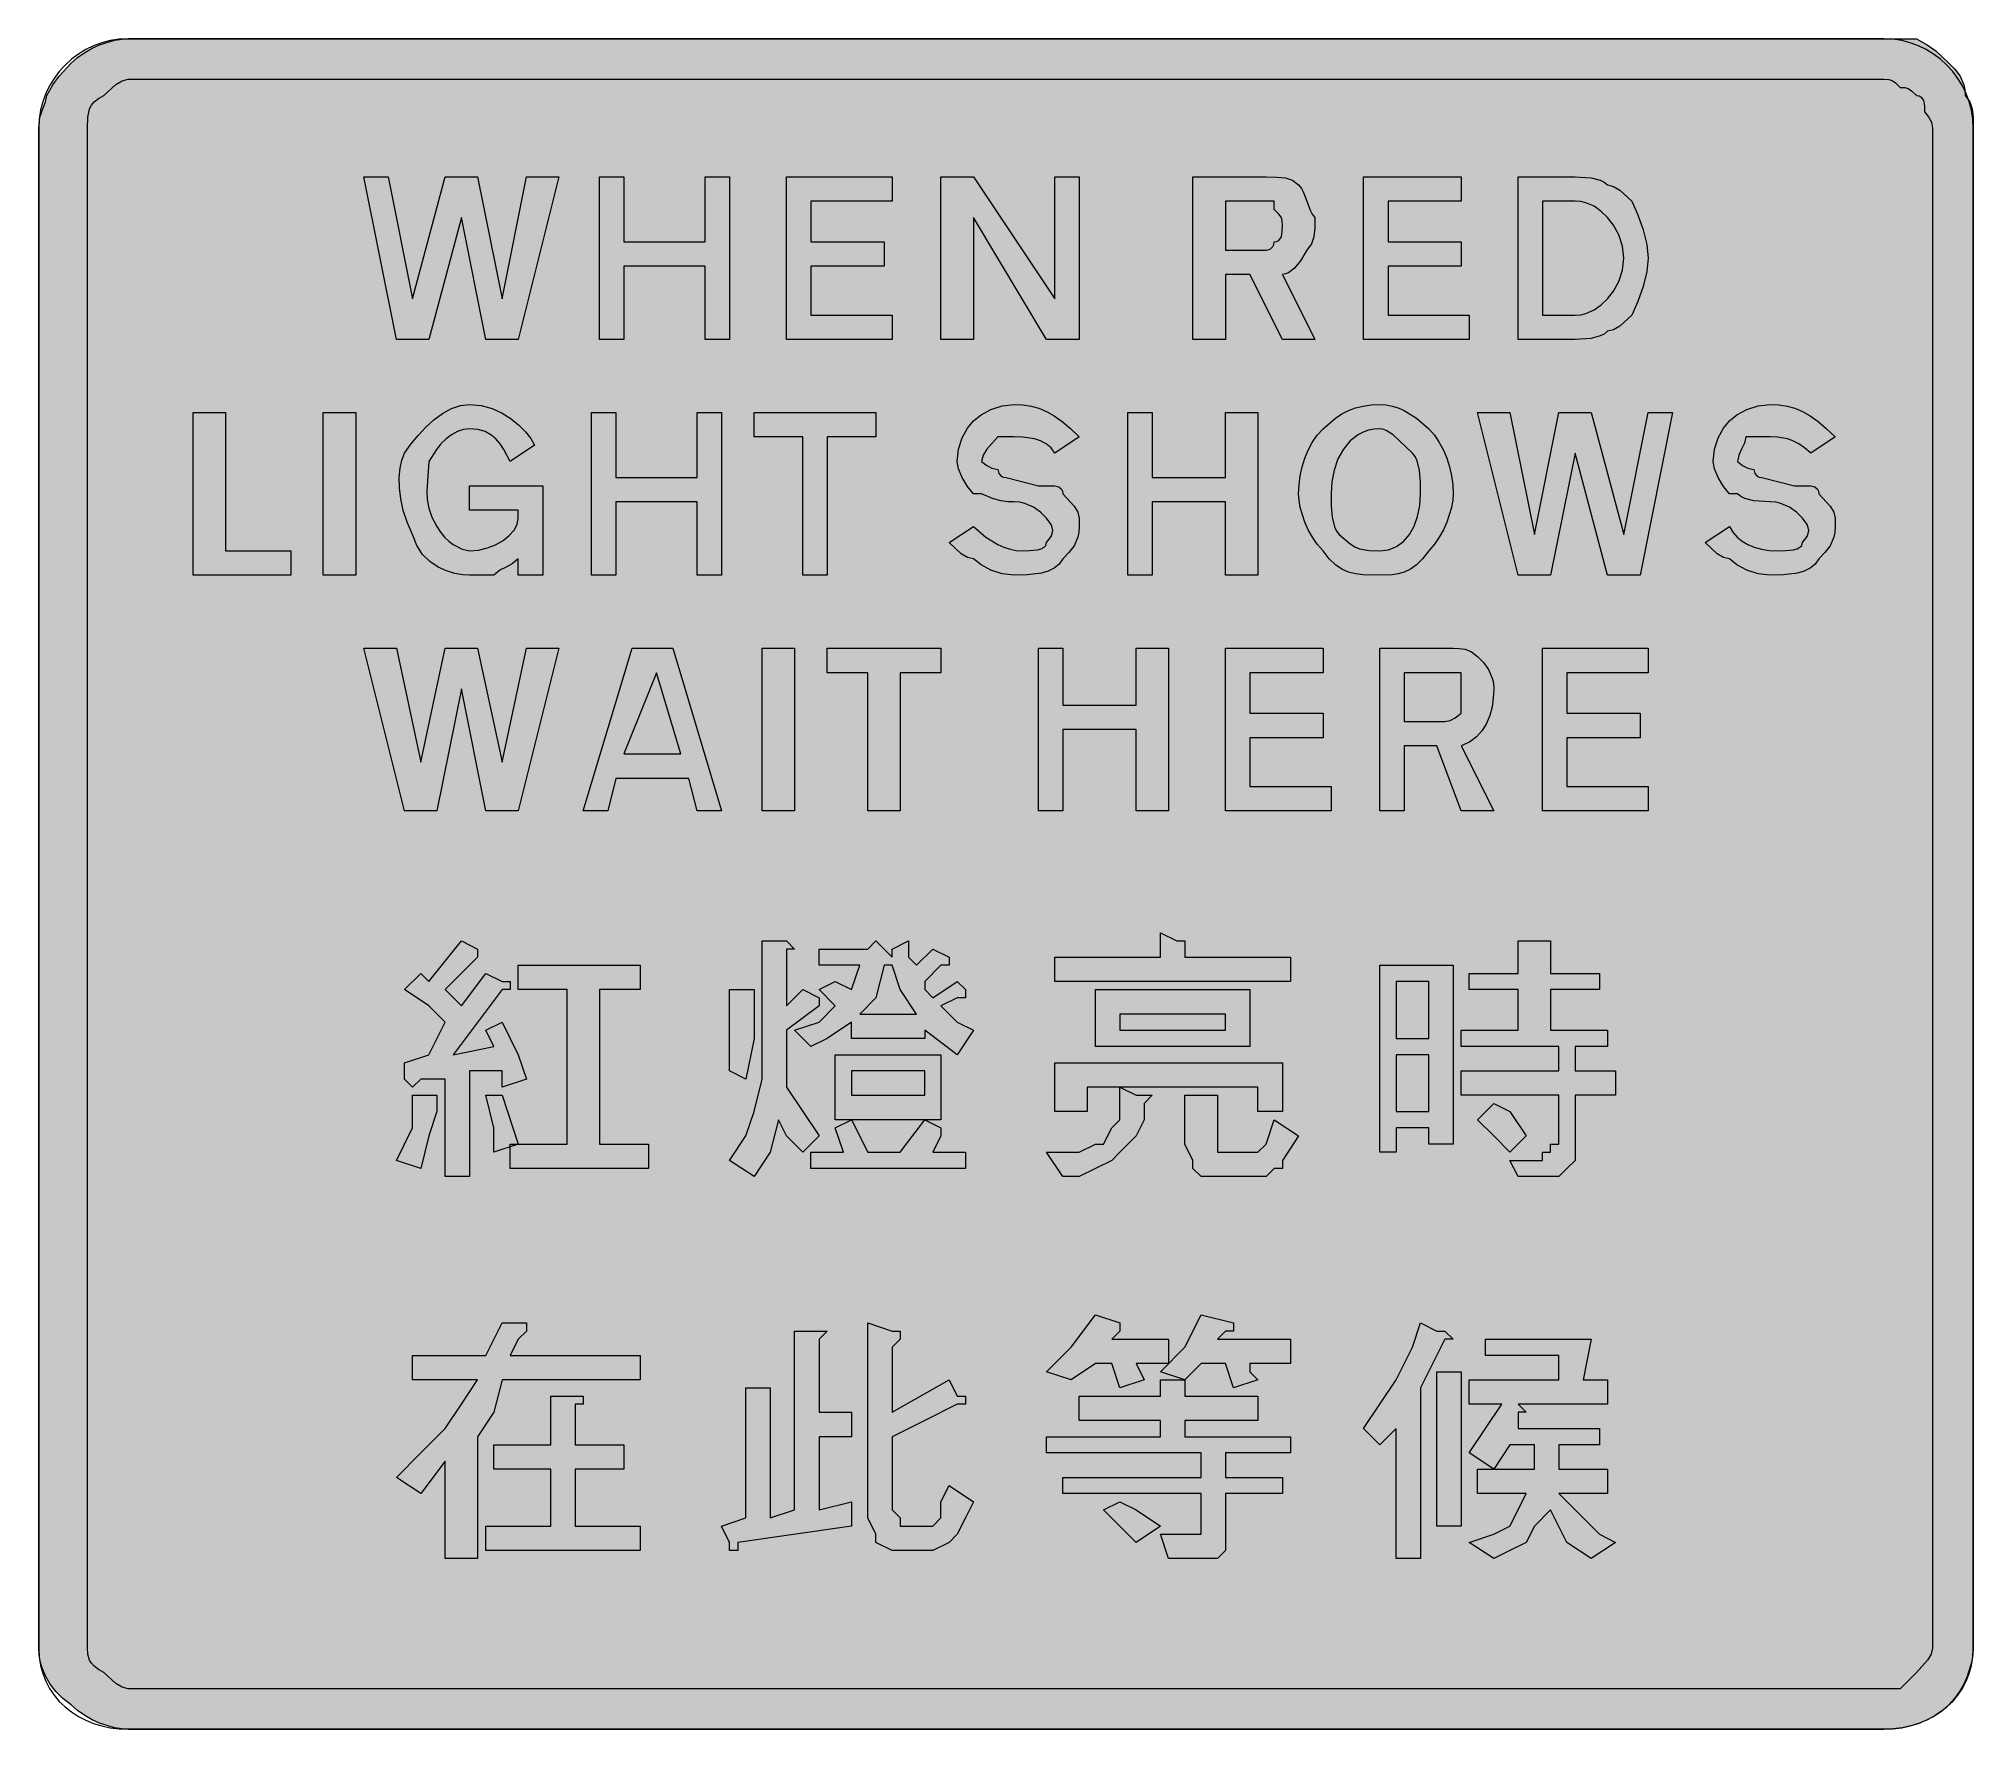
# Model space of a CAD drawing. Header units: metres. Extents: x 141 to 427, y 10 to 260.
import ezdxf

# ---------------------------------------------------------------- set-up
doc = ezdxf.new("R2010")
doc.units = ezdxf.units.M
for name, color, linetype, true_color in [('FILL_RED_FF0000', 7, 'Continuous', 0xff0000), ('FILL_WHITE_FFFFFF', 7, 'Continuous', 0xffffff), ('STROKE_RED_FF0000', 7, 'Continuous', 0xff0000), ('STROKE_WHITE_FFFFFF', 7, 'Continuous', 0xffffff)]:
    doc.layers.add(name, color=color, linetype=linetype, true_color=true_color)

msp = doc.modelspace()

# ---------------------------------------------------------------- hatches: boundary and pattern name
at = {"layer": 'FILL_RED_FF0000', "true_color": 0xff0000}
h = msp.add_hatch(color=7, dxfattribs=at)
h.dxf.hatch_style = 1
h.paths.add_polyline_path([(413.49, 253.92), (414.2, 253.9), (414.69, 253.77), (415.18, 253.41), (415.89, 252.72), (416.6, 252.7), (417.09, 252.57), (417.58, 252.21), (418.29, 251.52), (418.69, 251.47), (418.98, 251.31), (419.34, 250.77), (419.47, 250), (419.49, 249.12), (420.09, 248.37), (420.5, 247.6), (420.69, 246.72), (420.69, 22.32), (420.48, 21.42), (419.94, 20.52), (418.29, 18.72), (415.89, 16.32), (413.49, 16.32), (154.29, 16.32), (153.39, 16.53), (152.49, 17.07), (150.69, 18.72), (149.9, 19.17), (149.3, 19.62), (148.88, 20.07), (148.59, 20.52), (148.33, 21.42), (148.29, 22.32), (148.29, 246.72), (148.33, 248.31), (148.59, 249.57), (148.88, 250.11), (149.3, 250.6), (149.9, 251.07), (150.69, 251.52), (152.49, 253.17), (153.39, 253.71), (154.29, 253.92), (413.49, 253.92)])
at = {"layer": 'FILL_WHITE_FFFFFF', "true_color": 0xffffff}
h = msp.add_hatch(color=7, dxfattribs=at)
h.dxf.hatch_style = 1
h.paths.add_polyline_path([(153.34, 10.38), (152.3, 10.54), (150.09, 11.22), (148.97, 11.73), (147.88, 12.34), (146.84, 13.08), (145.89, 13.92), (144.65, 14.87), (143.62, 15.91), (142.79, 17), (142.14, 18.12), (141.66, 19.24), (141.33, 20.33), (141.15, 21.37), (141.09, 22.32), (141.09, 246.72), (141.28, 248.31), (141.69, 249.57), (142.1, 250.6), (142.29, 251.52), (143.19, 253.11), (144.09, 254.37), (145.89, 256.32), (146.84, 257.16), (147.88, 257.89), (148.97, 258.51), (150.09, 259.02), (152.3, 259.69), (153.34, 259.86), (154.29, 259.92), (413.49, 259.92), (418.29, 259.92), (419.88, 259.02), (421.14, 258.12), (423.09, 256.32), (423.97, 255.4), (424.74, 254.37), (425.28, 253.11), (425.44, 252.37), (425.49, 251.52), (426.18, 250.6), (426.54, 249.57), (426.67, 248.31), (426.69, 246.72), (426.69, 22.32), (426.63, 21.37), (426.47, 20.33), (425.79, 18.12), (425.28, 17), (424.66, 15.91), (423.93, 14.87), (423.09, 13.92), (422.14, 13.08), (421.08, 12.34), (419.95, 11.73), (418.74, 11.22), (417.48, 10.83), (416.17, 10.54), (414.84, 10.38), (413.49, 10.32), (154.29, 10.32), (153.34, 10.38)])
h = msp.add_hatch(color=7, dxfattribs=at)
h.dxf.hatch_style = 1
h.paths.add_polyline_path([(189.09, 239.52), (192.69, 239.52), (196.29, 221.52), (201.09, 239.52), (205.89, 239.52), (209.49, 221.52), (213.09, 239.52), (217.89, 239.52), (211.89, 215.52), (207.09, 215.52), (203.49, 233.52), (198.69, 215.52), (193.89, 215.52), (189.09, 239.52)])
h = msp.add_hatch(color=7, dxfattribs=at)
h.dxf.hatch_style = 1
h.paths.add_polyline_path([(227.49, 239.52), (227.49, 229.92), (239.49, 229.92), (239.49, 239.52), (243.09, 239.52), (243.09, 215.52), (239.49, 215.52), (239.49, 226.32), (227.49, 226.32), (227.49, 215.52), (223.89, 215.52), (223.89, 239.52), (227.49, 239.52)])
h = msp.add_hatch(color=7, dxfattribs=at)
h.dxf.hatch_style = 1
h.paths.add_polyline_path([(251.49, 215.52), (251.49, 239.52), (267.09, 239.52), (267.09, 235.92), (255.09, 235.92), (255.09, 229.92), (265.89, 229.92), (265.89, 226.32), (255.09, 226.32), (255.09, 219.12), (267.09, 219.12), (267.09, 215.52), (251.49, 215.52)])
h = msp.add_hatch(color=7, dxfattribs=at)
h.dxf.hatch_style = 1
h.paths.add_polyline_path([(279.09, 239.52), (291.09, 221.52), (291.09, 239.52), (294.69, 239.52), (294.69, 215.52), (289.89, 215.52), (279.09, 233.52), (279.09, 215.52), (274.29, 215.52), (274.29, 239.52), (279.09, 239.52)])
h = msp.add_hatch(color=7, dxfattribs=at)
h.dxf.hatch_style = 1
h.paths.add_polyline_path([(319.89, 225.12), (316.29, 225.12), (316.29, 215.52), (311.49, 215.52), (311.49, 239.52), (322.29, 239.52), (323.88, 239.5), (325.14, 239.37), (326.17, 239.01), (327.09, 238.32), (327.49, 237.82), (327.8, 237.23), (328.29, 235.92), (328.78, 234.61), (329.09, 234.02), (329.49, 233.52), (329.47, 231.93), (329.34, 230.67), (328.98, 229.64), (328.29, 228.72), (327.39, 227.14), (326.49, 226.02), (325.59, 225.34), (325.14, 225.18), (324.69, 225.12), (329.49, 215.52), (324.69, 215.52), (319.89, 225.12)])
h.paths.add_polyline_path([(323.3, 229.23), (323.44, 229.52), (323.49, 229.92), (323.89, 229.97), (324.18, 230.13), (324.54, 230.67), (324.67, 231.44), (324.69, 232.32), (324.67, 233.03), (324.54, 233.52), (324.18, 234.01), (323.49, 234.72), (323.49, 235.92), (322.29, 235.92), (316.29, 235.92), (316.29, 228.72), (322.29, 228.72), (322.89, 228.87), (323.3, 229.23)], flags=16)
h = msp.add_hatch(color=7, dxfattribs=at)
h.dxf.hatch_style = 1
h.paths.add_polyline_path([(336.69, 215.52), (336.69, 239.52), (351.09, 239.52), (351.09, 235.92), (340.29, 235.92), (340.29, 229.92), (351.09, 229.92), (351.09, 226.32), (340.29, 226.32), (340.29, 219.12), (352.29, 219.12), (352.29, 215.52), (336.69, 215.52)])
h = msp.add_hatch(color=7, dxfattribs=at)
h.dxf.hatch_style = 1
h.paths.add_polyline_path([(359.49, 239.52), (367.89, 239.52), (370.29, 239.37), (371.6, 239.01), (372.19, 238.72), (372.69, 238.32), (373.59, 238.11), (374.49, 237.57), (376.29, 235.92), (377.17, 233.93), (377.94, 231.72), (378.48, 229.51), (378.69, 227.52), (378.48, 225.53), (377.94, 223.32), (377.17, 221.11), (376.29, 219.12), (374.49, 217.47), (373.59, 216.93), (372.69, 216.72), (372.19, 216.32), (371.6, 216.03), (370.29, 215.67), (367.89, 215.52), (359.49, 215.52), (359.49, 239.52)])
h.paths.add_polyline_path([(363.09, 219.12), (367.89, 219.12), (368.74, 219.17), (369.48, 219.33), (370.74, 219.87), (371.77, 220.64), (372.69, 221.52), (373.57, 222.63), (374.34, 224.07), (374.88, 225.74), (375.09, 227.52), (374.88, 229.3), (374.34, 230.97), (373.57, 232.41), (372.69, 233.52), (371.77, 234.4), (370.74, 235.17), (369.48, 235.71), (368.74, 235.87), (367.89, 235.92), (363.09, 235.92), (363.09, 219.12)], flags=16)
h = msp.add_hatch(color=7, dxfattribs=at)
h.dxf.hatch_style = 1
h.paths.add_polyline_path([(210.69, 197.52), (209.75, 199.28), (209.21, 200.09), (208.59, 200.82), (207.85, 201.43), (206.98, 201.91), (205.93, 202.21), (204.69, 202.32), (203.79, 202.21), (202.91, 201.91), (202.05, 201.43), (201.24, 200.82), (200.48, 200.09), (199.8, 199.28), (198.69, 197.52), (198.39, 193.17), (198.46, 191.91), (198.69, 190.6), (199.15, 189.27), (199.89, 187.92), (200.39, 187.08), (200.98, 186.34), (201.62, 185.73), (202.29, 185.22), (203.6, 184.54), (204.69, 184.32), (206.03, 184.43), (207.33, 184.73), (208.55, 185.21), (209.64, 185.82), (210.56, 186.55), (211.27, 187.36), (211.73, 188.22), (211.89, 189.12), (211.89, 190.32), (204.69, 190.32), (204.69, 193.92), (215.49, 193.92), (215.49, 180.72), (211.89, 180.72), (211.89, 183.12), (210.99, 182.41), (210.09, 181.92), (209.19, 181.43), (208.29, 180.72), (207.09, 180.72), (204.69, 180.72), (203.69, 180.78), (202.53, 180.98), (201.29, 181.35), (200.04, 181.92), (198.84, 182.71), (197.77, 183.76), (196.9, 185.08), (196.29, 186.72), (195.5, 188.52), (194.92, 190.28), (194.54, 191.99), (194.34, 193.62), (194.31, 195.13), (194.43, 196.51), (194.7, 197.71), (195.09, 198.72), (196.04, 200.06), (197.1, 201.36), (198.23, 202.58), (199.44, 203.67), (200.7, 204.59), (202.01, 205.3), (203.34, 205.76), (204.69, 205.92), (206.43, 205.76), (208.05, 205.32), (209.52, 204.65), (210.84, 203.82), (211.99, 202.87), (212.96, 201.87), (213.73, 200.87), (214.29, 199.92), (210.69, 197.52)])
h = msp.add_hatch(color=7, dxfattribs=at)
h.dxf.hatch_style = 1
h.paths.add_polyline_path([(294.64, 187.07), (294.48, 186.33), (293.94, 185.07), (293.17, 184.04), (292.29, 183.12), (291.73, 182.33), (291, 181.73), (290.12, 181.31), (289.14, 181.02), (287.06, 180.76), (285.09, 180.72), (283.31, 180.93), (281.64, 181.47), (280.2, 182.24), (279.09, 183.12), (278.19, 183.33), (277.29, 183.87), (275.49, 185.52), (279.09, 187.92), (280.89, 186.34), (282.69, 185.22), (283.59, 184.83), (284.49, 184.54), (285.39, 184.38), (286.29, 184.32), (287.36, 184.34), (288.54, 184.47), (289.07, 184.61), (289.5, 184.83), (289.78, 185.12), (289.89, 185.52), (290.56, 186.42), (290.73, 186.87), (290.79, 187.32), (290.73, 187.77), (290.56, 188.22), (289.89, 189.12), (288.97, 190), (287.94, 190.77), (286.68, 191.31), (285.94, 191.47), (285.09, 191.52), (284.17, 191.54), (283.14, 191.67), (281.88, 192.03), (280.29, 192.72), (279.09, 192.72), (278.21, 193.81), (277.44, 195.12), (276.9, 196.43), (276.69, 197.52), (276.9, 199.3), (277.44, 200.97), (278.21, 202.41), (279.09, 203.52), (280.2, 204.4), (281.64, 205.17), (283.31, 205.71), (285.09, 205.92), (286.39, 205.86), (287.6, 205.68), (288.76, 205.35), (289.89, 204.87), (291.02, 204.22), (292.18, 203.39), (293.39, 202.36), (294.69, 201.12), (291.09, 198.72), (290.54, 199.51), (289.81, 200.11), (288.98, 200.53), (288.09, 200.82), (286.37, 201.08), (285.09, 201.12), (282.69, 201.12), (281.04, 199.32), (280.5, 198.42), (280.29, 197.52), (281.04, 196.92), (281.81, 196.51), (282.69, 196.32), (282.84, 195.72), (283.2, 195.31), (283.49, 195.17), (283.89, 195.12), (288.69, 193.92), (291.09, 193.92), (291.69, 193.77), (292.1, 193.41), (292.24, 193.12), (292.29, 192.72), (293.94, 190.92), (294.48, 190.02), (294.69, 189.12), (294.69, 187.92), (294.64, 187.07)])
h = msp.add_hatch(color=7, dxfattribs=at)
h.dxf.hatch_style = 1
h.paths.add_polyline_path([(340.89, 205.69), (341.79, 205.41), (342.69, 205.02), (344.49, 203.89), (346.29, 202.32), (347.13, 201.37), (347.86, 200.31), (348.48, 199.18), (348.99, 197.97), (349.38, 196.71), (349.66, 195.4), (349.83, 194.07), (349.89, 192.72), (349.83, 191.77), (349.66, 190.73), (348.99, 188.52), (348.48, 187.4), (347.86, 186.31), (347.13, 185.27), (346.29, 184.32), (345.39, 183.13), (344.49, 182.24), (343.59, 181.6), (342.69, 181.17), (341.79, 180.91), (340.89, 180.78), (339.09, 180.72), (336.6, 180.78), (335.48, 180.91), (334.44, 181.17), (333.45, 181.6), (332.51, 182.24), (331.59, 183.13), (330.69, 184.32), (329.85, 185.27), (329.12, 186.31), (328.5, 187.4), (327.99, 188.52), (327.31, 190.73), (327.15, 191.77), (327.09, 192.72), (327.15, 194.07), (327.31, 195.4), (327.6, 196.71), (327.99, 197.97), (328.5, 199.18), (329.11, 200.31), (329.85, 201.37), (330.69, 202.32), (332.51, 203.89), (333.45, 204.51), (334.44, 205.02), (335.48, 205.41), (336.6, 205.69), (337.79, 205.86), (339.09, 205.92), (339.99, 205.86), (340.89, 205.69)])
h.paths.add_polyline_path([(337.4, 202.1), (336.64, 201.85), (335.94, 201.49), (334.7, 200.55), (333.69, 199.32), (332.9, 197.87), (332.34, 196.24), (332, 194.51), (331.89, 192.72), (331.91, 190.94), (332.04, 189.27), (332.4, 187.83), (332.69, 187.22), (333.09, 186.72), (334.7, 185.33), (335.41, 184.91), (336.09, 184.62), (337.48, 184.36), (339.09, 184.32), (340.38, 184.48), (341.55, 184.96), (342.57, 185.71), (343.44, 186.72), (344.14, 187.95), (344.66, 189.38), (344.98, 190.98), (345.09, 192.72), (345.07, 194.5), (344.94, 196.17), (344.58, 197.61), (344.29, 198.22), (343.89, 198.72), (341.04, 201.42), (340.01, 202.09), (339.54, 202.26), (339.09, 202.32), (338.22, 202.26), (337.4, 202.1)], flags=16)
h = msp.add_hatch(color=7, dxfattribs=at)
h.dxf.hatch_style = 1
h.paths.add_polyline_path([(406.24, 187.07), (406.08, 186.33), (405.54, 185.07), (404.77, 184.04), (403.89, 183.12), (403.33, 182.33), (402.6, 181.73), (401.72, 181.31), (400.74, 181.02), (398.66, 180.76), (396.69, 180.72), (394.91, 180.93), (393.24, 181.47), (391.8, 182.24), (390.69, 183.12), (389.79, 183.33), (388.89, 183.87), (387.09, 185.52), (390.69, 187.92), (391.2, 187.08), (391.82, 186.34), (392.55, 185.73), (393.39, 185.22), (394.35, 184.83), (395.42, 184.54), (396.6, 184.38), (397.89, 184.32), (398.96, 184.34), (400.14, 184.47), (400.67, 184.61), (401.1, 184.83), (401.38, 185.12), (401.49, 185.52), (402.17, 186.42), (402.33, 186.87), (402.39, 187.32), (402.33, 187.77), (402.17, 188.22), (401.49, 189.12), (400.57, 190), (399.54, 190.77), (398.28, 191.31), (397.54, 191.47), (396.69, 191.52), (394.29, 191.67), (392.98, 192.03), (392.39, 192.32), (391.89, 192.72), (390.69, 192.72), (389.81, 193.81), (389.04, 195.12), (388.5, 196.43), (388.29, 197.52), (388.5, 199.3), (389.04, 200.97), (389.81, 202.41), (390.69, 203.52), (391.8, 204.4), (393.24, 205.17), (394.91, 205.71), (396.69, 205.92), (397.99, 205.86), (399.2, 205.68), (400.36, 205.35), (401.49, 204.87), (402.62, 204.22), (403.78, 203.39), (404.99, 202.36), (406.29, 201.12), (402.69, 198.72), (401.79, 199.51), (400.91, 200.11), (400.05, 200.53), (399.24, 200.82), (397.8, 201.08), (396.69, 201.12), (393.09, 201.12), (392.9, 200.22), (392.49, 199.32), (392.08, 198.42), (391.89, 197.52), (392.64, 196.92), (393.41, 196.51), (394.29, 196.32), (394.44, 195.72), (394.8, 195.31), (395.09, 195.17), (395.49, 195.12), (400.29, 193.92), (402.69, 193.92), (403.29, 193.77), (403.7, 193.41), (403.84, 193.12), (403.89, 192.72), (405.54, 190.92), (406.08, 190.02), (406.29, 189.12), (406.29, 187.92), (406.24, 187.07)])
h = msp.add_hatch(color=7, dxfattribs=at)
h.dxf.hatch_style = 1
h.paths.add_polyline_path([(163.89, 204.72), (168.69, 204.72), (168.69, 184.32), (178.29, 184.32), (178.29, 180.72), (163.89, 180.72), (163.89, 204.72)])
h = msp.add_hatch(color=7, dxfattribs=at)
h.dxf.hatch_style = 1
h.paths.add_polyline_path([(183.09, 204.72), (187.89, 204.72), (187.89, 180.72), (183.09, 180.72), (183.09, 204.72)])
h = msp.add_hatch(color=7, dxfattribs=at)
h.dxf.hatch_style = 1
h.paths.add_polyline_path([(238.29, 191.52), (226.29, 191.52), (226.29, 180.72), (222.69, 180.72), (222.69, 204.72), (226.29, 204.72), (226.29, 195.12), (238.29, 195.12), (238.29, 204.72), (241.89, 204.72), (241.89, 180.72), (238.29, 180.72), (238.29, 191.52)])
h = msp.add_hatch(color=7, dxfattribs=at)
h.dxf.hatch_style = 1
h.paths.add_polyline_path([(246.69, 201.12), (246.69, 204.72), (264.69, 204.72), (264.69, 201.12), (257.49, 201.12), (257.49, 180.72), (253.89, 180.72), (253.89, 201.12), (246.69, 201.12)])
h = msp.add_hatch(color=7, dxfattribs=at)
h.dxf.hatch_style = 1
h.paths.add_polyline_path([(305.49, 204.72), (305.49, 195.12), (316.29, 195.12), (316.29, 204.72), (321.09, 204.72), (321.09, 180.72), (316.29, 180.72), (316.29, 191.52), (305.49, 191.52), (305.49, 180.72), (301.89, 180.72), (301.89, 204.72), (305.49, 204.72)])
h = msp.add_hatch(color=7, dxfattribs=at)
h.dxf.hatch_style = 1
h.paths.add_polyline_path([(353.49, 204.72), (358.29, 204.72), (361.89, 186.72), (365.49, 204.72), (370.29, 204.72), (375.09, 186.72), (378.69, 204.72), (382.29, 204.72), (377.49, 180.72), (372.69, 180.72), (367.89, 198.72), (364.29, 180.72), (359.49, 180.72), (353.49, 204.72)])
h = msp.add_hatch(color=7, dxfattribs=at)
h.dxf.hatch_style = 1
h.paths.add_polyline_path([(213.09, 169.92), (217.89, 169.92), (211.89, 145.92), (207.09, 145.92), (203.49, 163.92), (199.89, 145.92), (195.09, 145.92), (189.09, 169.92), (193.89, 169.92), (197.49, 153.12), (201.09, 169.92), (205.89, 169.92), (209.49, 153.12), (213.09, 169.92)])
h = msp.add_hatch(color=7, dxfattribs=at)
h.dxf.hatch_style = 1
h.paths.add_polyline_path([(226.29, 150.72), (225.09, 145.92), (221.49, 145.92), (228.69, 169.92), (234.69, 169.92), (241.89, 145.92), (238.29, 145.92), (237.09, 150.72), (226.29, 150.72)])
h.paths.add_polyline_path([(235.89, 154.32), (232.29, 166.32), (227.49, 154.32), (235.89, 154.32)], flags=16)
h = msp.add_hatch(color=7, dxfattribs=at)
h.dxf.hatch_style = 1
h.paths.add_polyline_path([(247.89, 169.92), (252.69, 169.92), (252.69, 145.92), (247.89, 145.92), (247.89, 169.92)])
h = msp.add_hatch(color=7, dxfattribs=at)
h.dxf.hatch_style = 1
h.paths.add_polyline_path([(263.49, 166.32), (257.49, 166.32), (257.49, 169.92), (274.29, 169.92), (274.29, 166.32), (268.29, 166.32), (268.29, 145.92), (263.49, 145.92), (263.49, 166.32)])
h = msp.add_hatch(color=7, dxfattribs=at)
h.dxf.hatch_style = 1
h.paths.add_polyline_path([(288.69, 169.92), (292.29, 169.92), (292.29, 161.52), (303.09, 161.52), (303.09, 169.92), (307.89, 169.92), (307.89, 145.92), (303.09, 145.92), (303.09, 157.92), (292.29, 157.92), (292.29, 145.92), (288.69, 145.92), (288.69, 169.92)])
h = msp.add_hatch(color=7, dxfattribs=at)
h.dxf.hatch_style = 1
h.paths.add_polyline_path([(316.29, 145.92), (316.29, 169.92), (330.69, 169.92), (330.69, 166.32), (319.89, 166.32), (319.89, 160.32), (330.69, 160.32), (330.69, 156.72), (319.89, 156.72), (319.89, 149.52), (331.89, 149.52), (331.89, 145.92), (316.29, 145.92)])
h = msp.add_hatch(color=7, dxfattribs=at)
h.dxf.hatch_style = 1
h.paths.add_polyline_path([(347.49, 155.52), (342.69, 155.52), (342.69, 145.92), (339.09, 145.92), (339.09, 169.92), (349.89, 169.92), (350.79, 169.9), (351.69, 169.77), (352.59, 169.41), (353.49, 168.72), (354.37, 167.8), (355.14, 166.77), (355.68, 165.51), (355.84, 164.77), (355.89, 163.92), (355.83, 162.57), (355.65, 161.26), (355.32, 160), (354.84, 158.82), (354.19, 157.76), (353.36, 156.83), (352.33, 156.08), (351.09, 155.52), (355.89, 145.92), (351.09, 145.92), (347.49, 155.52)])
h.paths.add_polyline_path([(349.44, 159.27), (350.21, 159.63), (351.09, 160.32), (351.09, 162.72), (351.09, 166.32), (348.69, 166.32), (342.69, 166.32), (342.69, 159.12), (348.69, 159.12), (349.44, 159.27)], flags=16)
h = msp.add_hatch(color=7, dxfattribs=at)
h.dxf.hatch_style = 1
h.paths.add_polyline_path([(363.09, 169.92), (378.69, 169.92), (378.69, 166.32), (366.69, 166.32), (366.69, 160.32), (377.49, 160.32), (377.49, 156.72), (366.69, 156.72), (366.69, 149.52), (378.69, 149.52), (378.69, 145.92), (363.09, 145.92), (363.09, 169.92)])
h = msp.add_hatch(color=7, dxfattribs=at)
h.dxf.hatch_style = 1
h.paths.add_polyline_path([(205.89, 124.32), (201.09, 119.52), (203.49, 117.12), (207.09, 121.92), (209.49, 120.72), (210.69, 120.72), (210.69, 119.52), (209.49, 119.52), (202.29, 109.92), (208.29, 111.12), (207.09, 113.52), (209.49, 114.72), (211.89, 109.92), (213.09, 106.32), (209.49, 105.12), (209.49, 107.52), (204.69, 107.52), (204.69, 91.92), (201.09, 91.92), (201.09, 106.32), (197.49, 106.32), (196.29, 105.12), (195.09, 106.32), (195.09, 108.72), (198.69, 109.92), (201.09, 114.72), (198.69, 117.12), (195.09, 119.52), (197.49, 121.92), (198.69, 120.72), (203.49, 126.72), (205.89, 125.52), (205.89, 124.32)])
h = msp.add_hatch(color=7, dxfattribs=at)
h.dxf.hatch_style = 1
h.paths.add_polyline_path([(251.49, 126.72), (252.69, 125.52), (251.49, 125.52), (251.49, 117.12), (253.89, 119.52), (256.29, 118.32), (256.29, 117.12), (251.49, 113.52), (251.49, 108.72), (251.49, 105.12), (253.89, 101.52), (256.29, 97.92), (253.89, 95.52), (251.49, 97.92), (250.29, 100.32), (249.09, 95.52), (246.69, 91.92), (243.09, 94.32), (245.49, 97.92), (246.69, 101.52), (247.89, 106.32), (247.89, 112.32), (247.89, 126.72), (251.49, 126.72)])
h = msp.add_hatch(color=7, dxfattribs=at)
h.dxf.hatch_style = 1
h.paths.add_polyline_path([(264.69, 126.72), (267.09, 124.32), (267.09, 125.52), (269.49, 126.72), (269.49, 124.32), (270.69, 123.12), (273.09, 125.52), (275.49, 124.32), (275.49, 123.12), (274.29, 123.12), (271.89, 120.72), (271.89, 119.52), (273.09, 118.32), (276.69, 120.72), (277.89, 119.52), (277.89, 118.32), (276.69, 118.32), (274.29, 117.12), (276.69, 114.72), (279.09, 113.52), (276.69, 109.92), (271.89, 113.52), (271.89, 112.32), (261.09, 112.32), (261.09, 114.72), (257.49, 112.32), (255.09, 111.12), (252.69, 113.52), (256.29, 114.72), (258.69, 117.12), (256.29, 119.52), (258.69, 120.72), (261.09, 119.52), (262.29, 123.12), (256.29, 123.12), (256.29, 125.52), (263.49, 125.52), (264.69, 126.72)])
h.paths.add_polyline_path([(264.69, 118.32), (262.29, 115.92), (270.69, 115.92), (268.29, 119.52), (267.09, 123.12), (265.89, 123.12), (264.69, 118.32)], flags=16)
h = msp.add_hatch(color=7, dxfattribs=at)
h.dxf.hatch_style = 1
h.paths.add_polyline_path([(309.09, 126.72), (310.29, 126.72), (310.29, 125.52), (310.29, 124.32), (325.89, 124.32), (325.89, 120.72), (291.09, 120.72), (291.09, 124.32), (306.69, 124.32), (306.69, 127.92), (309.09, 126.72)])
h = msp.add_hatch(color=7, dxfattribs=at)
h.dxf.hatch_style = 1
h.paths.add_polyline_path([(359.49, 119.52), (352.29, 119.52), (352.29, 121.92), (359.49, 121.92), (359.49, 126.72), (363.09, 126.72), (364.29, 126.72), (364.29, 125.52), (364.29, 121.92), (371.49, 121.92), (371.49, 119.52), (364.29, 119.52), (364.29, 113.52), (372.69, 113.52), (372.69, 111.12), (367.89, 111.12), (367.89, 107.52), (373.89, 107.52), (373.89, 103.92), (367.89, 103.92), (367.89, 95.52), (367.89, 94.32), (366.69, 93.12), (365.49, 91.92), (363.09, 91.92), (359.49, 91.92), (358.29, 94.32), (363.09, 94.32), (363.09, 95.52), (364.29, 95.52), (364.29, 96.72), (365.49, 96.72), (365.49, 103.92), (351.09, 103.92), (351.09, 107.52), (365.49, 107.52), (365.49, 111.12), (351.09, 111.12), (351.09, 113.52), (359.49, 113.52), (359.49, 119.52)])
h = msp.add_hatch(color=7, dxfattribs=at)
h.dxf.hatch_style = 1
h.paths.add_polyline_path([(229.89, 123.12), (229.89, 119.52), (223.89, 119.52), (223.89, 96.72), (231.09, 96.72), (231.09, 93.12), (210.69, 93.12), (210.69, 96.72), (219.09, 96.72), (219.09, 119.52), (211.89, 119.52), (211.89, 123.12), (229.89, 123.12)])
h = msp.add_hatch(color=7, dxfattribs=at)
h.dxf.hatch_style = 1
h.paths.add_polyline_path([(346.29, 96.72), (346.29, 99.12), (341.49, 99.12), (341.49, 95.52), (339.09, 95.52), (339.09, 96.72), (339.09, 123.12), (349.89, 123.12), (349.89, 96.72), (346.29, 96.72)])
h.paths.add_polyline_path([(341.49, 120.72), (341.49, 112.32), (346.29, 112.32), (346.29, 120.72), (341.49, 120.72)], flags=16)
h.paths.add_polyline_path([(346.29, 109.92), (341.49, 109.92), (341.49, 101.52), (346.29, 101.52), (346.29, 109.92)], flags=16)
h = msp.add_hatch(color=7, dxfattribs=at)
h.dxf.hatch_style = 1
h.paths.add_polyline_path([(243.09, 113.52), (243.09, 119.52), (246.69, 119.52), (246.69, 118.32), (246.69, 112.32), (245.49, 106.32), (243.09, 107.52), (243.09, 113.52)])
h = msp.add_hatch(color=7, dxfattribs=at)
h.dxf.hatch_style = 1
h.paths.add_polyline_path([(319.89, 111.12), (297.09, 111.12), (297.09, 119.52), (319.89, 119.52), (319.89, 111.12)])
h.paths.add_polyline_path([(316.29, 115.92), (300.69, 115.92), (300.69, 113.52), (316.29, 113.52), (316.29, 115.92)], flags=16)
h = msp.add_hatch(color=7, dxfattribs=at)
h.dxf.hatch_style = 1
h.paths.add_polyline_path([(274.29, 100.32), (258.69, 100.32), (258.69, 109.92), (274.29, 109.92), (274.29, 100.32)])
h.paths.add_polyline_path([(271.89, 107.52), (261.09, 107.52), (261.09, 103.92), (271.89, 103.92), (271.89, 107.52)], flags=16)
h = msp.add_hatch(color=7, dxfattribs=at)
h.dxf.hatch_style = 1
h.paths.add_polyline_path([(324.69, 108.72), (324.69, 101.52), (321.09, 101.52), (321.09, 105.12), (295.89, 105.12), (295.89, 101.52), (291.09, 101.52), (291.09, 108.72), (324.69, 108.72)])
h = msp.add_hatch(color=7, dxfattribs=at)
h.dxf.hatch_style = 1
h.paths.add_polyline_path([(198.69, 97.92), (197.49, 93.12), (193.89, 94.32), (196.29, 99.12), (196.29, 103.92), (199.89, 103.92), (199.89, 102.72), (199.89, 101.52), (198.69, 97.92)])
h = msp.add_hatch(color=7, dxfattribs=at)
h.dxf.hatch_style = 1
h.paths.add_polyline_path([(211.89, 96.72), (208.29, 95.52), (208.29, 99.12), (207.09, 103.92), (209.49, 103.92), (211.89, 96.72)])
h = msp.add_hatch(color=7, dxfattribs=at)
h.dxf.hatch_style = 1
h.paths.add_polyline_path([(304.29, 103.92), (305.49, 103.92), (304.29, 102.72), (304.29, 100.32), (303.09, 97.92), (301.89, 96.72), (300.69, 95.52), (299.49, 94.32), (297.09, 93.12), (294.69, 91.92), (292.29, 91.92), (289.89, 95.52), (292.29, 95.52), (294.69, 95.52), (297.09, 96.72), (298.29, 96.72), (299.49, 99.12), (300.69, 100.32), (300.69, 102.72), (300.69, 105.12), (303.09, 103.92), (304.29, 103.92)])
h = msp.add_hatch(color=7, dxfattribs=at)
h.dxf.hatch_style = 1
h.paths.add_polyline_path([(313.89, 103.92), (315.09, 103.92), (315.09, 102.72), (315.09, 97.92), (315.09, 96.72), (315.09, 95.52), (316.29, 95.52), (319.89, 95.52), (321.09, 95.52), (322.29, 96.72), (323.49, 100.32), (327.09, 97.92), (324.69, 94.32), (324.69, 93.12), (323.49, 93.12), (322.29, 91.92), (321.09, 91.92), (315.09, 91.92), (312.69, 91.92), (311.49, 93.12), (311.49, 94.32), (310.29, 96.72), (310.29, 103.92), (313.89, 103.92)])
h = msp.add_hatch(color=7, dxfattribs=at)
h.dxf.hatch_style = 1
h.paths.add_polyline_path([(259.89, 95.52), (258.69, 99.12), (261.09, 100.32), (263.49, 95.52), (268.29, 95.52), (271.89, 100.32), (274.29, 99.12), (274.29, 97.92), (273.09, 95.52), (277.89, 95.52), (277.89, 93.12), (255.09, 93.12), (255.09, 95.52), (259.89, 95.52)])
h = msp.add_hatch(color=7, dxfattribs=at)
h.dxf.hatch_style = 1
h.paths.add_polyline_path([(358.29, 101.52), (360.69, 97.92), (358.29, 95.52), (355.89, 97.92), (353.49, 100.32), (355.89, 102.72), (358.29, 101.52)])
h = msp.add_hatch(color=7, dxfattribs=at)
h.dxf.hatch_style = 1
h.paths.add_polyline_path([(293.49, 66.72), (297.09, 71.52), (300.69, 70.32), (300.69, 69.12), (299.49, 67.92), (307.89, 67.92), (307.89, 64.32), (303.09, 64.32), (304.29, 61.92), (300.69, 60.72), (299.49, 64.32), (297.09, 64.32), (293.49, 61.92), (289.89, 63.12), (293.49, 66.72)])
h = msp.add_hatch(color=7, dxfattribs=at)
h.dxf.hatch_style = 1
h.paths.add_polyline_path([(310.29, 66.72), (312.69, 71.52), (317.49, 70.32), (317.49, 69.12), (316.29, 69.12), (315.09, 67.92), (325.89, 67.92), (325.89, 64.32), (319.89, 64.32), (319.89, 63.12), (321.09, 61.92), (317.49, 60.72), (316.29, 64.32), (312.69, 64.32), (310.29, 61.92), (306.69, 63.12), (310.29, 66.72)])
h = msp.add_hatch(color=7, dxfattribs=at)
h.dxf.hatch_style = 1
h.paths.add_polyline_path([(196.29, 65.52), (207.09, 65.52), (209.49, 70.32), (211.89, 70.32), (213.09, 70.32), (213.09, 69.12), (211.89, 67.92), (210.69, 65.52), (229.89, 65.52), (229.89, 61.92), (209.49, 61.92), (208.29, 57.12), (205.89, 53.52), (205.89, 35.52), (201.09, 35.52), (201.09, 49.92), (197.49, 45.12), (193.89, 47.52), (197.49, 51.12), (201.09, 54.72), (203.49, 58.32), (205.89, 61.92), (196.29, 61.92), (196.29, 65.52)])
h = msp.add_hatch(color=7, dxfattribs=at)
h.dxf.hatch_style = 1
h.paths.add_polyline_path([(245.49, 41.52), (245.49, 60.72), (247.89, 60.72), (249.09, 60.72), (249.09, 59.52), (249.09, 41.52), (252.69, 42.72), (252.69, 69.12), (256.29, 69.12), (257.49, 69.12), (256.29, 67.92), (256.29, 57.12), (261.09, 57.12), (261.09, 53.52), (256.29, 53.52), (256.29, 42.72), (261.09, 43.92), (261.09, 40.32), (244.29, 37.92), (244.29, 36.72), (243.09, 36.72), (243.09, 37.92), (241.89, 40.32), (245.49, 41.52)])
h = msp.add_hatch(color=7, dxfattribs=at)
h.dxf.hatch_style = 1
h.paths.add_polyline_path([(267.09, 69.12), (268.29, 69.12), (268.29, 67.92), (267.09, 66.72), (267.09, 57.12), (275.49, 61.92), (276.69, 59.52), (277.89, 59.52), (277.89, 58.32), (276.69, 58.32), (271.89, 55.92), (267.09, 53.52), (267.09, 43.92), (267.09, 42.72), (268.29, 41.52), (268.29, 40.32), (269.49, 40.32), (271.89, 40.32), (273.09, 40.32), (274.29, 41.52), (274.29, 43.92), (275.49, 46.32), (279.09, 43.92), (277.89, 41.52), (276.69, 39.12), (275.49, 37.92), (273.09, 36.72), (268.29, 36.72), (267.09, 36.72), (264.69, 37.92), (264.69, 39.12), (263.49, 41.52), (263.49, 70.32), (267.09, 69.12)])
h = msp.add_hatch(color=7, dxfattribs=at)
h.dxf.hatch_style = 1
h.paths.add_polyline_path([(339.09, 58.32), (341.49, 61.92), (343.89, 66.72), (345.09, 70.32), (347.49, 69.12), (348.69, 69.12), (349.89, 67.92), (348.69, 67.92), (345.09, 60.72), (345.09, 35.52), (341.49, 35.52), (341.49, 54.72), (339.09, 52.32), (336.69, 54.72), (339.09, 58.32)])
h = msp.add_hatch(color=7, dxfattribs=at)
h.dxf.hatch_style = 1
h.paths.add_polyline_path([(354.69, 54.72), (357.09, 58.32), (352.29, 58.32), (352.29, 61.92), (365.49, 61.92), (365.49, 65.52), (354.69, 65.52), (354.69, 67.92), (370.29, 67.92), (369.09, 61.92), (372.69, 61.92), (372.69, 58.32), (359.49, 58.32), (360.69, 57.12), (359.49, 57.12), (359.49, 54.72), (371.49, 54.72), (371.49, 52.32), (365.49, 52.32), (365.49, 48.72), (372.69, 48.72), (372.69, 45.12), (365.49, 45.12), (367.89, 42.72), (369.09, 41.52), (371.49, 39.12), (373.89, 37.92), (370.29, 35.52), (366.69, 37.92), (364.29, 42.72), (361.89, 40.32), (360.69, 37.92), (358.29, 36.72), (355.89, 35.52), (352.29, 37.92), (355.89, 39.12), (358.29, 40.32), (359.49, 42.72), (360.69, 45.12), (353.49, 45.12), (353.49, 48.72), (355.89, 48.72), (352.29, 51.12), (354.69, 54.72)])
h.paths.add_polyline_path([(361.89, 48.72), (361.89, 52.32), (358.29, 52.32), (355.89, 48.72), (361.89, 48.72)], flags=16)
h = msp.add_hatch(color=7, dxfattribs=at)
h.dxf.hatch_style = 1
h.paths.add_polyline_path([(351.09, 63.12), (351.09, 61.92), (351.09, 40.32), (347.49, 40.32), (347.49, 63.12), (349.89, 63.12), (351.09, 63.12)])
h = msp.add_hatch(color=7, dxfattribs=at)
h.dxf.hatch_style = 1
h.paths.add_polyline_path([(306.69, 59.52), (306.69, 61.92), (310.29, 61.92), (310.29, 60.72), (310.29, 59.52), (321.09, 59.52), (321.09, 55.92), (310.29, 55.92), (310.29, 53.52), (325.89, 53.52), (325.89, 51.12), (316.29, 51.12), (316.29, 47.52), (324.69, 47.52), (324.69, 45.12), (316.29, 45.12), (316.29, 40.32), (316.29, 37.92), (316.29, 36.72), (315.09, 35.52), (312.69, 35.52), (307.89, 35.52), (306.69, 39.12), (310.29, 39.12), (311.49, 39.12), (312.69, 39.12), (312.69, 40.32), (312.69, 41.52), (312.69, 45.12), (292.29, 45.12), (292.29, 47.52), (312.69, 47.52), (312.69, 51.12), (289.89, 51.12), (289.89, 53.52), (306.69, 53.52), (306.69, 55.92), (294.69, 55.92), (294.69, 59.52), (306.69, 59.52)])
h = msp.add_hatch(color=7, dxfattribs=at)
h.dxf.hatch_style = 1
h.paths.add_polyline_path([(208.29, 52.32), (216.69, 52.32), (216.69, 59.52), (219.09, 59.52), (220.29, 59.52), (221.49, 59.52), (221.49, 58.32), (220.29, 58.32), (220.29, 52.32), (227.49, 52.32), (227.49, 48.72), (220.29, 48.72), (220.29, 40.32), (229.89, 40.32), (229.89, 36.72), (207.09, 36.72), (207.09, 40.32), (216.69, 40.32), (216.69, 48.72), (208.29, 48.72), (208.29, 52.32)])
h = msp.add_hatch(color=7, dxfattribs=at)
h.dxf.hatch_style = 1
h.paths.add_polyline_path([(303.09, 42.72), (306.69, 40.32), (303.09, 37.92), (300.69, 40.32), (298.29, 42.72), (300.69, 43.92), (303.09, 42.72)])

# ---------------------------------------------------------------- linework, layer by layer
at = {"layer": 'FILL_RED_FF0000', "lineweight": 0, "true_color": 0xff0000}
msp.add_lwpolyline([(413.49, 253.92), (414.2, 253.9), (414.69, 253.77), (415.18, 253.41), (415.89, 252.72), (416.6, 252.7), (417.09, 252.57), (417.58, 252.21), (418.29, 251.52), (418.69, 251.47), (418.98, 251.31), (419.34, 250.77), (419.47, 250), (419.49, 249.12), (420.09, 248.37), (420.5, 247.6), (420.69, 246.72), (420.69, 22.32), (420.48, 21.42), (419.94, 20.52), (418.29, 18.72), (415.89, 16.32), (413.49, 16.32), (154.29, 16.32), (153.39, 16.53), (152.49, 17.07), (150.69, 18.72), (149.9, 19.17), (149.3, 19.62), (148.88, 20.07), (148.59, 20.52), (148.33, 21.42), (148.29, 22.32), (148.29, 246.72), (148.33, 248.31), (148.59, 249.57), (148.88, 250.11), (149.3, 250.6), (149.9, 251.07), (150.69, 251.52), (152.49, 253.17), (153.39, 253.71), (154.29, 253.92)], close=True, dxfattribs=at)
at = {"layer": 'FILL_WHITE_FFFFFF', "lineweight": 0, "true_color": 0xffffff}
for points in [[(153.34, 10.38), (152.3, 10.54), (150.09, 11.22), (148.97, 11.73), (147.88, 12.34), (146.84, 13.08), (145.89, 13.92), (144.65, 14.87), (143.62, 15.91), (142.79, 17), (142.14, 18.12), (141.66, 19.24), (141.33, 20.33), (141.15, 21.37), (141.09, 22.32), (141.09, 246.72), (141.28, 248.31), (141.69, 249.57), (142.1, 250.6), (142.29, 251.52), (143.19, 253.11), (144.09, 254.37), (145.89, 256.32), (146.84, 257.16), (147.88, 257.89), (148.97, 258.51), (150.09, 259.02), (152.3, 259.69), (153.34, 259.86), (154.29, 259.92), (413.49, 259.92), (418.29, 259.92), (419.88, 259.02), (421.14, 258.12), (423.09, 256.32), (423.97, 255.4), (424.74, 254.37), (425.28, 253.11), (425.44, 252.37), (425.49, 251.52), (426.18, 250.6), (426.54, 249.57), (426.67, 248.31), (426.69, 246.72), (426.69, 22.32), (426.63, 21.37), (426.47, 20.33), (425.79, 18.12), (425.28, 17), (424.66, 15.91), (423.93, 14.87), (423.09, 13.92), (422.14, 13.08), (421.08, 12.34), (419.95, 11.73), (418.74, 11.22), (417.48, 10.83), (416.17, 10.54), (414.84, 10.38), (413.49, 10.32), (154.29, 10.32)], [(189.09, 239.52), (192.69, 239.52), (196.29, 221.52), (201.09, 239.52), (205.89, 239.52), (209.49, 221.52), (213.09, 239.52), (217.89, 239.52), (211.89, 215.52), (207.09, 215.52), (203.49, 233.52), (198.69, 215.52), (193.89, 215.52)], [(227.49, 239.52), (227.49, 229.92), (239.49, 229.92), (239.49, 239.52), (243.09, 239.52), (243.09, 215.52), (239.49, 215.52), (239.49, 226.32), (227.49, 226.32), (227.49, 215.52), (223.89, 215.52), (223.89, 239.52)], [(251.49, 215.52), (251.49, 239.52), (267.09, 239.52), (267.09, 235.92), (255.09, 235.92), (255.09, 229.92), (265.89, 229.92), (265.89, 226.32), (255.09, 226.32), (255.09, 219.12), (267.09, 219.12), (267.09, 215.52)], [(279.09, 239.52), (291.09, 221.52), (291.09, 239.52), (294.69, 239.52), (294.69, 215.52), (289.89, 215.52), (279.09, 233.52), (279.09, 215.52), (274.29, 215.52), (274.29, 239.52)], [(319.89, 225.12), (316.29, 225.12), (316.29, 215.52), (311.49, 215.52), (311.49, 239.52), (322.29, 239.52), (323.88, 239.5), (325.14, 239.37), (326.17, 239.01), (327.09, 238.32), (327.49, 237.82), (327.8, 237.23), (328.29, 235.92), (328.78, 234.61), (329.09, 234.02), (329.49, 233.52), (329.47, 231.93), (329.34, 230.67), (328.98, 229.64), (328.29, 228.72), (327.39, 227.14), (326.49, 226.02), (325.59, 225.34), (325.14, 225.18), (324.69, 225.12), (329.49, 215.52), (324.69, 215.52)], [(336.69, 215.52), (336.69, 239.52), (351.09, 239.52), (351.09, 235.92), (340.29, 235.92), (340.29, 229.92), (351.09, 229.92), (351.09, 226.32), (340.29, 226.32), (340.29, 219.12), (352.29, 219.12), (352.29, 215.52)], [(359.49, 239.52), (367.89, 239.52), (370.29, 239.37), (371.6, 239.01), (372.19, 238.72), (372.69, 238.32), (373.59, 238.11), (374.49, 237.57), (376.29, 235.92), (377.17, 233.93), (377.94, 231.72), (378.48, 229.51), (378.69, 227.52), (378.48, 225.53), (377.94, 223.32), (377.17, 221.11), (376.29, 219.12), (374.49, 217.47), (373.59, 216.93), (372.69, 216.72), (372.19, 216.32), (371.6, 216.03), (370.29, 215.67), (367.89, 215.52), (359.49, 215.52)], [(323.3, 229.23), (323.44, 229.52), (323.49, 229.92), (323.89, 229.97), (324.18, 230.13), (324.54, 230.67), (324.67, 231.44), (324.69, 232.32), (324.67, 233.03), (324.54, 233.52), (324.18, 234.01), (323.49, 234.72), (323.49, 235.92), (322.29, 235.92), (316.29, 235.92), (316.29, 228.72), (322.29, 228.72), (322.89, 228.87)], [(363.09, 219.12), (367.89, 219.12), (368.74, 219.17), (369.48, 219.33), (370.74, 219.87), (371.77, 220.64), (372.69, 221.52), (373.57, 222.63), (374.34, 224.07), (374.88, 225.74), (375.09, 227.52), (374.88, 229.3), (374.34, 230.97), (373.57, 232.41), (372.69, 233.52), (371.77, 234.4), (370.74, 235.17), (369.48, 235.71), (368.74, 235.87), (367.89, 235.92), (363.09, 235.92)], [(210.69, 197.52), (209.75, 199.28), (209.21, 200.09), (208.59, 200.82), (207.85, 201.43), (206.98, 201.91), (205.93, 202.21), (204.69, 202.32), (203.79, 202.21), (202.91, 201.91), (202.05, 201.43), (201.24, 200.82), (200.48, 200.09), (199.8, 199.28), (198.69, 197.52), (198.39, 193.17), (198.46, 191.91), (198.69, 190.6), (199.15, 189.27), (199.89, 187.92), (200.39, 187.08), (200.98, 186.34), (201.62, 185.73), (202.29, 185.22), (203.6, 184.54), (204.69, 184.32), (206.03, 184.43), (207.33, 184.73), (208.55, 185.21), (209.64, 185.82), (210.56, 186.55), (211.27, 187.36), (211.73, 188.22), (211.89, 189.12), (211.89, 190.32), (204.69, 190.32), (204.69, 193.92), (215.49, 193.92), (215.49, 180.72), (211.89, 180.72), (211.89, 183.12), (210.99, 182.41), (210.09, 181.92), (209.19, 181.43), (208.29, 180.72), (207.09, 180.72), (204.69, 180.72), (203.69, 180.78), (202.53, 180.98), (201.29, 181.35), (200.04, 181.92), (198.84, 182.71), (197.77, 183.76), (196.9, 185.08), (196.29, 186.72), (195.5, 188.52), (194.92, 190.28), (194.54, 191.99), (194.34, 193.62), (194.31, 195.13), (194.43, 196.51), (194.7, 197.71), (195.09, 198.72), (196.04, 200.06), (197.1, 201.36), (198.23, 202.58), (199.44, 203.67), (200.7, 204.59), (202.01, 205.3), (203.34, 205.76), (204.69, 205.92), (206.43, 205.76), (208.05, 205.32), (209.52, 204.65), (210.84, 203.82), (211.99, 202.87), (212.96, 201.87), (213.73, 200.87), (214.29, 199.92)], [(294.64, 187.07), (294.48, 186.33), (293.94, 185.07), (293.17, 184.04), (292.29, 183.12), (291.73, 182.33), (291, 181.73), (290.12, 181.31), (289.14, 181.02), (287.06, 180.76), (285.09, 180.72), (283.31, 180.93), (281.64, 181.47), (280.2, 182.24), (279.09, 183.12), (278.19, 183.33), (277.29, 183.87), (275.49, 185.52), (279.09, 187.92), (280.89, 186.34), (282.69, 185.22), (283.59, 184.83), (284.49, 184.54), (285.39, 184.38), (286.29, 184.32), (287.36, 184.34), (288.54, 184.47), (289.07, 184.61), (289.5, 184.83), (289.78, 185.12), (289.89, 185.52), (290.56, 186.42), (290.73, 186.87), (290.79, 187.32), (290.73, 187.77), (290.56, 188.22), (289.89, 189.12), (288.97, 190), (287.94, 190.77), (286.68, 191.31), (285.94, 191.47), (285.09, 191.52), (284.17, 191.54), (283.14, 191.67), (281.88, 192.03), (280.29, 192.72), (279.09, 192.72), (278.21, 193.81), (277.44, 195.12), (276.9, 196.43), (276.69, 197.52), (276.9, 199.3), (277.44, 200.97), (278.21, 202.41), (279.09, 203.52), (280.2, 204.4), (281.64, 205.17), (283.31, 205.71), (285.09, 205.92), (286.39, 205.86), (287.6, 205.68), (288.76, 205.35), (289.89, 204.87), (291.02, 204.22), (292.18, 203.39), (293.39, 202.36), (294.69, 201.12), (291.09, 198.72), (290.54, 199.51), (289.81, 200.11), (288.98, 200.53), (288.09, 200.82), (286.37, 201.08), (285.09, 201.12), (282.69, 201.12), (281.04, 199.32), (280.5, 198.42), (280.29, 197.52), (281.04, 196.92), (281.81, 196.51), (282.69, 196.32), (282.84, 195.72), (283.2, 195.31), (283.49, 195.17), (283.89, 195.12), (288.69, 193.92), (291.09, 193.92), (291.69, 193.77), (292.1, 193.41), (292.24, 193.12), (292.29, 192.72), (293.94, 190.92), (294.48, 190.02), (294.69, 189.12), (294.69, 187.92)], [(340.89, 205.69), (341.79, 205.41), (342.69, 205.02), (344.49, 203.89), (346.29, 202.32), (347.13, 201.37), (347.86, 200.31), (348.48, 199.18), (348.99, 197.97), (349.38, 196.71), (349.66, 195.4), (349.83, 194.07), (349.89, 192.72), (349.83, 191.77), (349.66, 190.73), (348.99, 188.52), (348.48, 187.4), (347.86, 186.31), (347.13, 185.27), (346.29, 184.32), (345.39, 183.13), (344.49, 182.24), (343.59, 181.6), (342.69, 181.17), (341.79, 180.91), (340.89, 180.78), (339.09, 180.72), (336.6, 180.78), (335.48, 180.91), (334.44, 181.17), (333.45, 181.6), (332.51, 182.24), (331.59, 183.13), (330.69, 184.32), (329.85, 185.27), (329.12, 186.31), (328.5, 187.4), (327.99, 188.52), (327.31, 190.73), (327.15, 191.77), (327.09, 192.72), (327.15, 194.07), (327.31, 195.4), (327.6, 196.71), (327.99, 197.97), (328.5, 199.18), (329.11, 200.31), (329.85, 201.37), (330.69, 202.32), (332.51, 203.89), (333.45, 204.51), (334.44, 205.02), (335.48, 205.41), (336.6, 205.69), (337.79, 205.86), (339.09, 205.92), (339.99, 205.86)], [(406.24, 187.07), (406.08, 186.33), (405.54, 185.07), (404.77, 184.04), (403.89, 183.12), (403.33, 182.33), (402.6, 181.73), (401.72, 181.31), (400.74, 181.02), (398.66, 180.76), (396.69, 180.72), (394.91, 180.93), (393.24, 181.47), (391.8, 182.24), (390.69, 183.12), (389.79, 183.33), (388.89, 183.87), (387.09, 185.52), (390.69, 187.92), (391.2, 187.08), (391.82, 186.34), (392.55, 185.73), (393.39, 185.22), (394.35, 184.83), (395.42, 184.54), (396.6, 184.38), (397.89, 184.32), (398.96, 184.34), (400.14, 184.47), (400.67, 184.61), (401.1, 184.83), (401.38, 185.12), (401.49, 185.52), (402.17, 186.42), (402.33, 186.87), (402.39, 187.32), (402.33, 187.77), (402.17, 188.22), (401.49, 189.12), (400.57, 190), (399.54, 190.77), (398.28, 191.31), (397.54, 191.47), (396.69, 191.52), (394.29, 191.67), (392.98, 192.03), (392.39, 192.32), (391.89, 192.72), (390.69, 192.72), (389.81, 193.81), (389.04, 195.12), (388.5, 196.43), (388.29, 197.52), (388.5, 199.3), (389.04, 200.97), (389.81, 202.41), (390.69, 203.52), (391.8, 204.4), (393.24, 205.17), (394.91, 205.71), (396.69, 205.92), (397.99, 205.86), (399.2, 205.68), (400.36, 205.35), (401.49, 204.87), (402.62, 204.22), (403.78, 203.39), (404.99, 202.36), (406.29, 201.12), (402.69, 198.72), (401.79, 199.51), (400.91, 200.11), (400.05, 200.53), (399.24, 200.82), (397.8, 201.08), (396.69, 201.12), (393.09, 201.12), (392.9, 200.22), (392.49, 199.32), (392.08, 198.42), (391.89, 197.52), (392.64, 196.92), (393.41, 196.51), (394.29, 196.32), (394.44, 195.72), (394.8, 195.31), (395.09, 195.17), (395.49, 195.12), (400.29, 193.92), (402.69, 193.92), (403.29, 193.77), (403.7, 193.41), (403.84, 193.12), (403.89, 192.72), (405.54, 190.92), (406.08, 190.02), (406.29, 189.12), (406.29, 187.92)], [(163.89, 204.72), (168.69, 204.72), (168.69, 184.32), (178.29, 184.32), (178.29, 180.72), (163.89, 180.72)], [(183.09, 204.72), (187.89, 204.72), (187.89, 180.72), (183.09, 180.72)], [(238.29, 191.52), (226.29, 191.52), (226.29, 180.72), (222.69, 180.72), (222.69, 204.72), (226.29, 204.72), (226.29, 195.12), (238.29, 195.12), (238.29, 204.72), (241.89, 204.72), (241.89, 180.72), (238.29, 180.72)], [(246.69, 201.12), (246.69, 204.72), (264.69, 204.72), (264.69, 201.12), (257.49, 201.12), (257.49, 180.72), (253.89, 180.72), (253.89, 201.12)], [(305.49, 204.72), (305.49, 195.12), (316.29, 195.12), (316.29, 204.72), (321.09, 204.72), (321.09, 180.72), (316.29, 180.72), (316.29, 191.52), (305.49, 191.52), (305.49, 180.72), (301.89, 180.72), (301.89, 204.72)], [(353.49, 204.72), (358.29, 204.72), (361.89, 186.72), (365.49, 204.72), (370.29, 204.72), (375.09, 186.72), (378.69, 204.72), (382.29, 204.72), (377.49, 180.72), (372.69, 180.72), (367.89, 198.72), (364.29, 180.72), (359.49, 180.72)], [(337.4, 202.1), (336.64, 201.85), (335.94, 201.49), (334.7, 200.55), (333.69, 199.32), (332.9, 197.87), (332.34, 196.24), (332, 194.51), (331.89, 192.72), (331.91, 190.94), (332.04, 189.27), (332.4, 187.83), (332.69, 187.22), (333.09, 186.72), (334.7, 185.33), (335.41, 184.91), (336.09, 184.62), (337.48, 184.36), (339.09, 184.32), (340.38, 184.48), (341.55, 184.96), (342.57, 185.71), (343.44, 186.72), (344.14, 187.95), (344.66, 189.38), (344.98, 190.98), (345.09, 192.72), (345.07, 194.5), (344.94, 196.17), (344.58, 197.61), (344.29, 198.22), (343.89, 198.72), (341.04, 201.42), (340.01, 202.09), (339.54, 202.26), (339.09, 202.32), (338.22, 202.26)], [(213.09, 169.92), (217.89, 169.92), (211.89, 145.92), (207.09, 145.92), (203.49, 163.92), (199.89, 145.92), (195.09, 145.92), (189.09, 169.92), (193.89, 169.92), (197.49, 153.12), (201.09, 169.92), (205.89, 169.92), (209.49, 153.12)], [(226.29, 150.72), (225.09, 145.92), (221.49, 145.92), (228.69, 169.92), (234.69, 169.92), (241.89, 145.92), (238.29, 145.92), (237.09, 150.72)], [(247.89, 169.92), (252.69, 169.92), (252.69, 145.92), (247.89, 145.92)], [(263.49, 166.32), (257.49, 166.32), (257.49, 169.92), (274.29, 169.92), (274.29, 166.32), (268.29, 166.32), (268.29, 145.92), (263.49, 145.92)], [(288.69, 169.92), (292.29, 169.92), (292.29, 161.52), (303.09, 161.52), (303.09, 169.92), (307.89, 169.92), (307.89, 145.92), (303.09, 145.92), (303.09, 157.92), (292.29, 157.92), (292.29, 145.92), (288.69, 145.92)], [(316.29, 145.92), (316.29, 169.92), (330.69, 169.92), (330.69, 166.32), (319.89, 166.32), (319.89, 160.32), (330.69, 160.32), (330.69, 156.72), (319.89, 156.72), (319.89, 149.52), (331.89, 149.52), (331.89, 145.92)], [(347.49, 155.52), (342.69, 155.52), (342.69, 145.92), (339.09, 145.92), (339.09, 169.92), (349.89, 169.92), (350.79, 169.9), (351.69, 169.77), (352.59, 169.41), (353.49, 168.72), (354.37, 167.8), (355.14, 166.77), (355.68, 165.51), (355.84, 164.77), (355.89, 163.92), (355.83, 162.57), (355.65, 161.26), (355.32, 160), (354.84, 158.82), (354.19, 157.76), (353.36, 156.83), (352.33, 156.08), (351.09, 155.52), (355.89, 145.92), (351.09, 145.92)], [(363.09, 169.92), (378.69, 169.92), (378.69, 166.32), (366.69, 166.32), (366.69, 160.32), (377.49, 160.32), (377.49, 156.72), (366.69, 156.72), (366.69, 149.52), (378.69, 149.52), (378.69, 145.92), (363.09, 145.92)], [(235.89, 154.32), (232.29, 166.32), (227.49, 154.32)], [(349.44, 159.27), (350.21, 159.63), (351.09, 160.32), (351.09, 162.72), (351.09, 166.32), (348.69, 166.32), (342.69, 166.32), (342.69, 159.12), (348.69, 159.12)], [(205.89, 124.32), (201.09, 119.52), (203.49, 117.12), (207.09, 121.92), (209.49, 120.72), (210.69, 120.72), (210.69, 119.52), (209.49, 119.52), (202.29, 109.92), (208.29, 111.12), (207.09, 113.52), (209.49, 114.72), (211.89, 109.92), (213.09, 106.32), (209.49, 105.12), (209.49, 107.52), (204.69, 107.52), (204.69, 91.92), (201.09, 91.92), (201.09, 106.32), (197.49, 106.32), (196.29, 105.12), (195.09, 106.32), (195.09, 108.72), (198.69, 109.92), (201.09, 114.72), (198.69, 117.12), (195.09, 119.52), (197.49, 121.92), (198.69, 120.72), (203.49, 126.72), (205.89, 125.52)], [(251.49, 126.72), (252.69, 125.52), (251.49, 125.52), (251.49, 117.12), (253.89, 119.52), (256.29, 118.32), (256.29, 117.12), (251.49, 113.52), (251.49, 108.72), (251.49, 105.12), (253.89, 101.52), (256.29, 97.92), (253.89, 95.52), (251.49, 97.92), (250.29, 100.32), (249.09, 95.52), (246.69, 91.92), (243.09, 94.32), (245.49, 97.92), (246.69, 101.52), (247.89, 106.32), (247.89, 112.32), (247.89, 126.72)], [(264.69, 126.72), (267.09, 124.32), (267.09, 125.52), (269.49, 126.72), (269.49, 124.32), (270.69, 123.12), (273.09, 125.52), (275.49, 124.32), (275.49, 123.12), (274.29, 123.12), (271.89, 120.72), (271.89, 119.52), (273.09, 118.32), (276.69, 120.72), (277.89, 119.52), (277.89, 118.32), (276.69, 118.32), (274.29, 117.12), (276.69, 114.72), (279.09, 113.52), (276.69, 109.92), (271.89, 113.52), (271.89, 112.32), (261.09, 112.32), (261.09, 114.72), (257.49, 112.32), (255.09, 111.12), (252.69, 113.52), (256.29, 114.72), (258.69, 117.12), (256.29, 119.52), (258.69, 120.72), (261.09, 119.52), (262.29, 123.12), (256.29, 123.12), (256.29, 125.52), (263.49, 125.52)], [(309.09, 126.72), (310.29, 126.72), (310.29, 125.52), (310.29, 124.32), (325.89, 124.32), (325.89, 120.72), (291.09, 120.72), (291.09, 124.32), (306.69, 124.32), (306.69, 127.92)], [(359.49, 119.52), (352.29, 119.52), (352.29, 121.92), (359.49, 121.92), (359.49, 126.72), (363.09, 126.72), (364.29, 126.72), (364.29, 125.52), (364.29, 121.92), (371.49, 121.92), (371.49, 119.52), (364.29, 119.52), (364.29, 113.52), (372.69, 113.52), (372.69, 111.12), (367.89, 111.12), (367.89, 107.52), (373.89, 107.52), (373.89, 103.92), (367.89, 103.92), (367.89, 95.52), (367.89, 94.32), (366.69, 93.12), (365.49, 91.92), (363.09, 91.92), (359.49, 91.92), (358.29, 94.32), (363.09, 94.32), (363.09, 95.52), (364.29, 95.52), (364.29, 96.72), (365.49, 96.72), (365.49, 103.92), (351.09, 103.92), (351.09, 107.52), (365.49, 107.52), (365.49, 111.12), (351.09, 111.12), (351.09, 113.52), (359.49, 113.52)], [(229.89, 123.12), (229.89, 119.52), (223.89, 119.52), (223.89, 96.72), (231.09, 96.72), (231.09, 93.12), (210.69, 93.12), (210.69, 96.72), (219.09, 96.72), (219.09, 119.52), (211.89, 119.52), (211.89, 123.12)], [(264.69, 118.32), (262.29, 115.92), (270.69, 115.92), (268.29, 119.52), (267.09, 123.12), (265.89, 123.12)], [(346.29, 96.72), (346.29, 99.12), (341.49, 99.12), (341.49, 95.52), (339.09, 95.52), (339.09, 96.72), (339.09, 123.12), (349.89, 123.12), (349.89, 96.72)], [(341.49, 120.72), (341.49, 112.32), (346.29, 112.32), (346.29, 120.72)], [(243.09, 113.52), (243.09, 119.52), (246.69, 119.52), (246.69, 118.32), (246.69, 112.32), (245.49, 106.32), (243.09, 107.52)], [(319.89, 111.12), (297.09, 111.12), (297.09, 119.52), (319.89, 119.52)], [(316.29, 115.92), (300.69, 115.92), (300.69, 113.52), (316.29, 113.52)], [(274.29, 100.32), (258.69, 100.32), (258.69, 109.92), (274.29, 109.92)], [(324.69, 108.72), (324.69, 101.52), (321.09, 101.52), (321.09, 105.12), (295.89, 105.12), (295.89, 101.52), (291.09, 101.52), (291.09, 108.72)], [(346.29, 109.92), (341.49, 109.92), (341.49, 101.52), (346.29, 101.52)], [(271.89, 107.52), (261.09, 107.52), (261.09, 103.92), (271.89, 103.92)], [(198.69, 97.92), (197.49, 93.12), (193.89, 94.32), (196.29, 99.12), (196.29, 103.92), (199.89, 103.92), (199.89, 102.72), (199.89, 101.52)], [(211.89, 96.72), (208.29, 95.52), (208.29, 99.12), (207.09, 103.92), (209.49, 103.92)], [(304.29, 103.92), (305.49, 103.92), (304.29, 102.72), (304.29, 100.32), (303.09, 97.92), (301.89, 96.72), (300.69, 95.52), (299.49, 94.32), (297.09, 93.12), (294.69, 91.92), (292.29, 91.92), (289.89, 95.52), (292.29, 95.52), (294.69, 95.52), (297.09, 96.72), (298.29, 96.72), (299.49, 99.12), (300.69, 100.32), (300.69, 102.72), (300.69, 105.12), (303.09, 103.92)], [(313.89, 103.92), (315.09, 103.92), (315.09, 102.72), (315.09, 97.92), (315.09, 96.72), (315.09, 95.52), (316.29, 95.52), (319.89, 95.52), (321.09, 95.52), (322.29, 96.72), (323.49, 100.32), (327.09, 97.92), (324.69, 94.32), (324.69, 93.12), (323.49, 93.12), (322.29, 91.92), (321.09, 91.92), (315.09, 91.92), (312.69, 91.92), (311.49, 93.12), (311.49, 94.32), (310.29, 96.72), (310.29, 103.92)], [(259.89, 95.52), (258.69, 99.12), (261.09, 100.32), (263.49, 95.52), (268.29, 95.52), (271.89, 100.32), (274.29, 99.12), (274.29, 97.92), (273.09, 95.52), (277.89, 95.52), (277.89, 93.12), (255.09, 93.12), (255.09, 95.52)], [(358.29, 101.52), (360.69, 97.92), (358.29, 95.52), (355.89, 97.92), (353.49, 100.32), (355.89, 102.72)], [(293.49, 66.72), (297.09, 71.52), (300.69, 70.32), (300.69, 69.12), (299.49, 67.92), (307.89, 67.92), (307.89, 64.32), (303.09, 64.32), (304.29, 61.92), (300.69, 60.72), (299.49, 64.32), (297.09, 64.32), (293.49, 61.92), (289.89, 63.12)], [(310.29, 66.72), (312.69, 71.52), (317.49, 70.32), (317.49, 69.12), (316.29, 69.12), (315.09, 67.92), (325.89, 67.92), (325.89, 64.32), (319.89, 64.32), (319.89, 63.12), (321.09, 61.92), (317.49, 60.72), (316.29, 64.32), (312.69, 64.32), (310.29, 61.92), (306.69, 63.12)], [(196.29, 65.52), (207.09, 65.52), (209.49, 70.32), (211.89, 70.32), (213.09, 70.32), (213.09, 69.12), (211.89, 67.92), (210.69, 65.52), (229.89, 65.52), (229.89, 61.92), (209.49, 61.92), (208.29, 57.12), (205.89, 53.52), (205.89, 35.52), (201.09, 35.52), (201.09, 49.92), (197.49, 45.12), (193.89, 47.52), (197.49, 51.12), (201.09, 54.72), (203.49, 58.32), (205.89, 61.92), (196.29, 61.92)], [(245.49, 41.52), (245.49, 60.72), (247.89, 60.72), (249.09, 60.72), (249.09, 59.52), (249.09, 41.52), (252.69, 42.72), (252.69, 69.12), (256.29, 69.12), (257.49, 69.12), (256.29, 67.92), (256.29, 57.12), (261.09, 57.12), (261.09, 53.52), (256.29, 53.52), (256.29, 42.72), (261.09, 43.92), (261.09, 40.32), (244.29, 37.92), (244.29, 36.72), (243.09, 36.72), (243.09, 37.92), (241.89, 40.32)], [(267.09, 69.12), (268.29, 69.12), (268.29, 67.92), (267.09, 66.72), (267.09, 57.12), (275.49, 61.92), (276.69, 59.52), (277.89, 59.52), (277.89, 58.32), (276.69, 58.32), (271.89, 55.92), (267.09, 53.52), (267.09, 43.92), (267.09, 42.72), (268.29, 41.52), (268.29, 40.32), (269.49, 40.32), (271.89, 40.32), (273.09, 40.32), (274.29, 41.52), (274.29, 43.92), (275.49, 46.32), (279.09, 43.92), (277.89, 41.52), (276.69, 39.12), (275.49, 37.92), (273.09, 36.72), (268.29, 36.72), (267.09, 36.72), (264.69, 37.92), (264.69, 39.12), (263.49, 41.52), (263.49, 70.32)], [(339.09, 58.32), (341.49, 61.92), (343.89, 66.72), (345.09, 70.32), (347.49, 69.12), (348.69, 69.12), (349.89, 67.92), (348.69, 67.92), (345.09, 60.72), (345.09, 35.52), (341.49, 35.52), (341.49, 54.72), (339.09, 52.32), (336.69, 54.72)], [(354.69, 54.72), (357.09, 58.32), (352.29, 58.32), (352.29, 61.92), (365.49, 61.92), (365.49, 65.52), (354.69, 65.52), (354.69, 67.92), (370.29, 67.92), (369.09, 61.92), (372.69, 61.92), (372.69, 58.32), (359.49, 58.32), (360.69, 57.12), (359.49, 57.12), (359.49, 54.72), (371.49, 54.72), (371.49, 52.32), (365.49, 52.32), (365.49, 48.72), (372.69, 48.72), (372.69, 45.12), (365.49, 45.12), (367.89, 42.72), (369.09, 41.52), (371.49, 39.12), (373.89, 37.92), (370.29, 35.52), (366.69, 37.92), (364.29, 42.72), (361.89, 40.32), (360.69, 37.92), (358.29, 36.72), (355.89, 35.52), (352.29, 37.92), (355.89, 39.12), (358.29, 40.32), (359.49, 42.72), (360.69, 45.12), (353.49, 45.12), (353.49, 48.72), (355.89, 48.72), (352.29, 51.12)], [(351.09, 63.12), (351.09, 61.92), (351.09, 40.32), (347.49, 40.32), (347.49, 63.12), (349.89, 63.12)], [(306.69, 59.52), (306.69, 61.92), (310.29, 61.92), (310.29, 60.72), (310.29, 59.52), (321.09, 59.52), (321.09, 55.92), (310.29, 55.92), (310.29, 53.52), (325.89, 53.52), (325.89, 51.12), (316.29, 51.12), (316.29, 47.52), (324.69, 47.52), (324.69, 45.12), (316.29, 45.12), (316.29, 40.32), (316.29, 37.92), (316.29, 36.72), (315.09, 35.52), (312.69, 35.52), (307.89, 35.52), (306.69, 39.12), (310.29, 39.12), (311.49, 39.12), (312.69, 39.12), (312.69, 40.32), (312.69, 41.52), (312.69, 45.12), (292.29, 45.12), (292.29, 47.52), (312.69, 47.52), (312.69, 51.12), (289.89, 51.12), (289.89, 53.52), (306.69, 53.52), (306.69, 55.92), (294.69, 55.92), (294.69, 59.52)], [(208.29, 52.32), (216.69, 52.32), (216.69, 59.52), (219.09, 59.52), (220.29, 59.52), (221.49, 59.52), (221.49, 58.32), (220.29, 58.32), (220.29, 52.32), (227.49, 52.32), (227.49, 48.72), (220.29, 48.72), (220.29, 40.32), (229.89, 40.32), (229.89, 36.72), (207.09, 36.72), (207.09, 40.32), (216.69, 40.32), (216.69, 48.72), (208.29, 48.72)], [(361.89, 48.72), (361.89, 52.32), (358.29, 52.32), (355.89, 48.72)], [(303.09, 42.72), (306.69, 40.32), (303.09, 37.92), (300.69, 40.32), (298.29, 42.72), (300.69, 43.92)]]:
    msp.add_lwpolyline(points, close=True, dxfattribs=at)
at = {"layer": 'STROKE_RED_FF0000', "lineweight": 0, "true_color": 0xff0000}
msp.add_lwpolyline([(426.69, 22.32), (426.69, 246.72), (426.62, 248.05), (426.42, 249.35), (426.09, 250.61), (425.64, 251.82), (425.08, 252.97), (424.41, 254.06), (423.65, 255.08), (422.79, 256.02), (421.85, 256.88), (420.83, 257.64), (419.74, 258.31), (418.59, 258.87), (417.38, 259.32), (416.12, 259.65), (414.82, 259.85), (413.49, 259.92), (154.29, 259.92), (152.96, 259.85), (151.66, 259.65), (150.4, 259.32), (149.19, 258.87), (148.04, 258.31), (146.95, 257.64), (145.93, 256.88), (144.99, 256.02), (144.13, 255.08), (143.37, 254.06), (142.7, 252.97), (142.14, 251.82), (141.69, 250.61), (141.36, 249.35), (141.16, 248.05), (141.09, 246.72), (141.09, 22.32), (141.16, 21), (141.36, 19.74), (141.69, 18.54), (142.14, 17.41), (142.7, 16.35), (143.37, 15.36), (144.13, 14.45), (144.99, 13.62), (145.93, 12.88), (146.95, 12.22), (148.04, 11.65), (149.19, 11.18), (150.4, 10.81), (151.66, 10.54), (152.96, 10.38), (154.29, 10.32), (413.49, 10.32), (414.82, 10.38), (416.12, 10.54), (417.38, 10.81), (418.59, 11.18), (419.74, 11.65), (420.83, 12.22), (421.85, 12.88), (422.79, 13.62), (423.65, 14.45), (424.41, 15.36), (425.08, 16.35), (425.64, 17.41), (426.09, 18.54), (426.42, 19.74), (426.62, 21), (426.69, 22.32)], dxfattribs=at)
at = {"layer": 'STROKE_WHITE_FFFFFF', "lineweight": 0, "true_color": 0xffffff}
for points in [[(293.29, 186.16), (293.29, 186.16)], [(293.29, 186.16), (293.29, 186.16)], [(403.29, 186.16), (403.29, 186.16)], [(403.29, 186.16), (403.29, 186.16)]]:
    msp.add_lwpolyline(points, dxfattribs=at)

doc.saveas('drawing.dxf')
